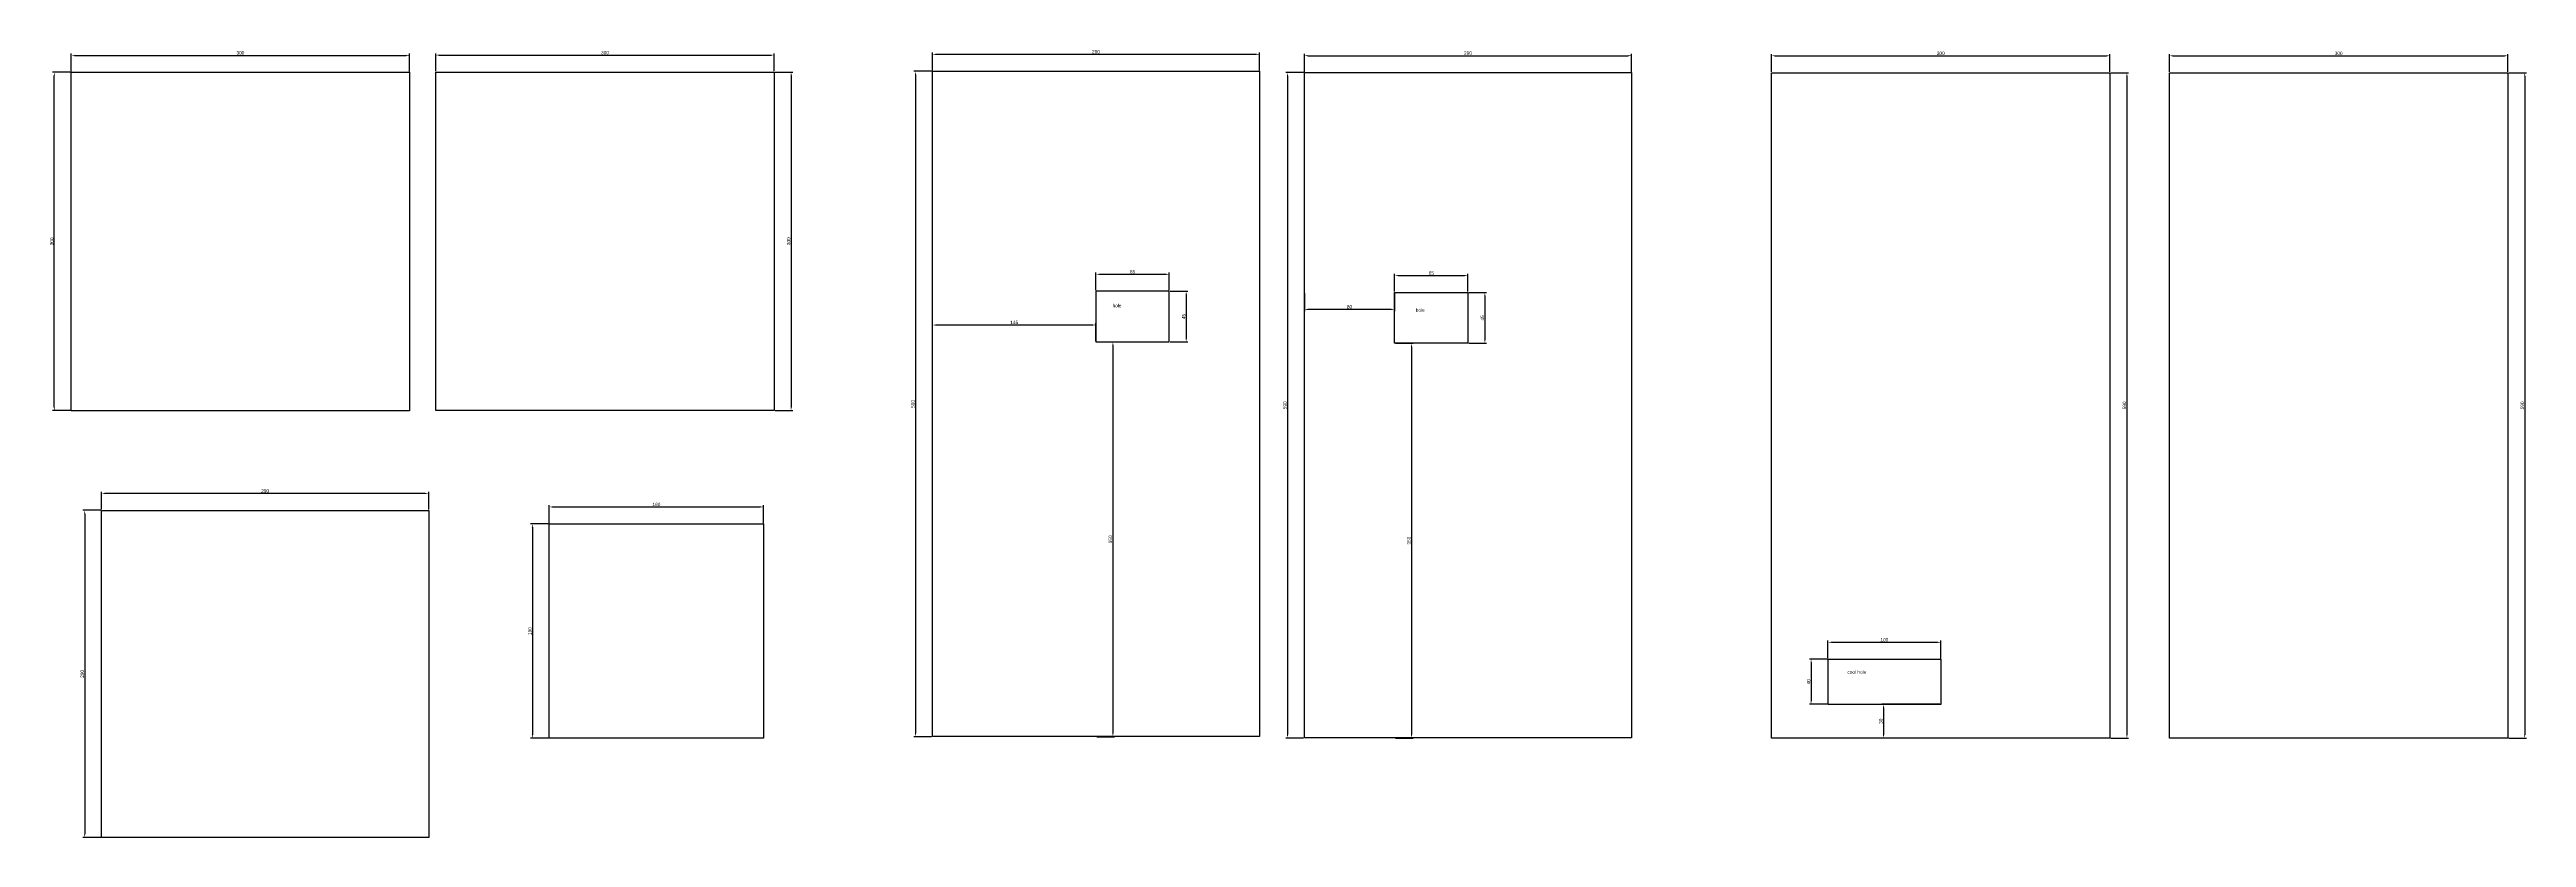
# Model space of a CAD drawing. Header units: millimetres. Extents: x 773 to 2969, y 851 to 1549.
import ezdxf

# ---------------------------------------------------------------- set-up
doc = ezdxf.new("R2010")
doc.units = ezdxf.units.MM
doc.styles.add('Arial_3', font='Arial Unicode MS.ttf', dxfattribs={"height": 3})
doc.styles.get("Standard").update_dxf_attribs({"font": 'Arial Unicode MS.ttf'})
doc.dimstyles.new('Decimal-3', dxfattribs={"dimscale": 1.2, "dimtxt": 2.5, "dimasz": 2.5, "dimexe": 1.25, "dimexo": 0.625, "dimtad": 1, "dimtxsty": 'Standard', "dimcen": 2.5, "dimadec": 0, "dimazin": 0, "dimtfac": 1, "dimtmove": 0, "dimatfit": 3, "dimfxl": 1, "dimarcsym": 0})

# ---------------------------------------------------------------- blocks, each defined once
blk = doc.blocks.new('*D13')
at = {"color": 0, "lineweight": -2, "transparency": 16777216}
for p, q in [((1885.6, 1529.5), (1885.6, 1545.2)), ((1888.6, 1543.7), (2172.6, 1543.7)), ((2175.6, 1529.5), (2175.6, 1545.2))]:
    blk.add_line(p, q, dxfattribs=at)
at = {"color": 0, "transparency": 16777216}
for points in [[(1888.6, 1544.2), (1888.6, 1543.2), (1885.6, 1543.7)], [(2172.6, 1544.2), (2172.6, 1543.2), (2175.6, 1543.7)]]:
    blk.add_solid(points, dxfattribs=at)
at = {"layer": 'Defpoints', "color": 0, "transparency": 16777216}
for p in [(2175.6, 1543.7), (1885.6, 1528.7), (2175.6, 1528.7)]:
    blk.add_point(p, dxfattribs=at)
at = {"color": 0, "transparency": 16777216, "insert": (2030.6, 1546), "char_height": 3, "attachment_point": 5}
blk.add_mtext('290', dxfattribs=at)
blk = doc.blocks.new('*D14')
at = {"color": 0, "lineweight": -2, "transparency": 16777216}
for p, q in [((1884.9, 1528.7), (1869.1, 1528.7)), ((1870.6, 1525.7), (1870.6, 941.7)), ((1884.9, 938.7), (1869.1, 938.7))]:
    blk.add_line(p, q, dxfattribs=at)
at = {"color": 0, "transparency": 16777216}
for points in [[(1870.1, 1525.7), (1871.1, 1525.7), (1870.6, 1528.7)], [(1870.1, 941.7), (1871.1, 941.7), (1870.6, 938.7)]]:
    blk.add_solid(points, dxfattribs=at)
at = {"layer": 'Defpoints', "color": 0, "transparency": 16777216}
for p in [(1885.6, 1528.7), (1870.6, 938.7), (1885.6, 938.7)]:
    blk.add_point(p, dxfattribs=at)
at = {"color": 0, "transparency": 16777216, "insert": (1868.4, 1233.7), "char_height": 3, "attachment_point": 5, "rotation": 90}
blk.add_mtext('590', dxfattribs=at)
blk = doc.blocks.new('*D17')
at = {"color": 0, "lineweight": -2, "transparency": 16777216}
for p, q in [((1216.1, 1129.3), (1216.1, 1145.1)), ((1219.1, 1143.6), (1403.1, 1143.6)), ((1406.1, 1129.3), (1406.1, 1145.1))]:
    blk.add_line(p, q, dxfattribs=at)
at = {"color": 0, "transparency": 16777216}
for points in [[(1219.1, 1144.1), (1219.1, 1143.1), (1216.1, 1143.6)], [(1403.1, 1144.1), (1403.1, 1143.1), (1406.1, 1143.6)]]:
    blk.add_solid(points, dxfattribs=at)
at = {"layer": 'Defpoints', "color": 0, "transparency": 16777216}
for p in [(1406.1, 1143.6), (1216.1, 1128.6), (1406.1, 1128.6)]:
    blk.add_point(p, dxfattribs=at)
at = {"color": 0, "transparency": 16777216, "insert": (1311.1, 1145.8), "char_height": 3, "attachment_point": 5}
blk.add_mtext('190', dxfattribs=at)
blk = doc.blocks.new('*D18')
at = {"color": 0, "lineweight": -2, "transparency": 16777216}
for p, q in [((1215.4, 1128.6), (1199.6, 1128.6)), ((1201.1, 1125.6), (1201.1, 941.6)), ((1215.4, 938.6), (1199.6, 938.6))]:
    blk.add_line(p, q, dxfattribs=at)
at = {"color": 0, "transparency": 16777216}
for points in [[(1200.6, 1125.6), (1201.6, 1125.6), (1201.1, 1128.6)], [(1200.6, 941.6), (1201.6, 941.6), (1201.1, 938.6)]]:
    blk.add_solid(points, dxfattribs=at)
at = {"layer": 'Defpoints', "color": 0, "transparency": 16777216}
for p in [(1216.1, 1128.6), (1201.1, 938.6), (1216.1, 938.6)]:
    blk.add_point(p, dxfattribs=at)
at = {"color": 0, "transparency": 16777216, "insert": (1198.9, 1033.6), "char_height": 3, "attachment_point": 5, "rotation": 90}
blk.add_mtext('190', dxfattribs=at)
blk = doc.blocks.new('*D19')
at = {"color": 0, "lineweight": -2, "transparency": 16777216}
for p, q in [((819.2, 1141.3), (819.2, 1157.1)), ((1106.2, 1155.6), (822.2, 1155.6)), ((1109.2, 1141.3), (1109.2, 1157.1))]:
    blk.add_line(p, q, dxfattribs=at)
at = {"color": 0, "transparency": 16777216}
for points in [[(822.2, 1156.1), (822.2, 1155.1), (819.2, 1155.6)], [(1106.2, 1156.1), (1106.2, 1155.1), (1109.2, 1155.6)]]:
    blk.add_solid(points, dxfattribs=at)
at = {"layer": 'Defpoints', "color": 0, "transparency": 16777216}
for p in [(819.2, 1155.6), (819.2, 1140.6), (1109.2, 1140.6)]:
    blk.add_point(p, dxfattribs=at)
at = {"color": 0, "transparency": 16777216, "insert": (964.2, 1157.8), "char_height": 3, "attachment_point": 5}
blk.add_mtext('290', dxfattribs=at)
blk = doc.blocks.new('*D20')
at = {"color": 0, "lineweight": -2, "transparency": 16777216}
for p, q in [((818.5, 1140.6), (802.7, 1140.6)), ((804.2, 1137.6), (804.2, 853.6)), ((818.5, 850.6), (802.7, 850.6))]:
    blk.add_line(p, q, dxfattribs=at)
at = {"color": 0, "transparency": 16777216}
for points in [[(803.7, 1137.6), (804.7, 1137.6), (804.2, 1140.6)], [(803.7, 853.6), (804.7, 853.6), (804.2, 850.6)]]:
    blk.add_solid(points, dxfattribs=at)
at = {"layer": 'Defpoints', "color": 0, "transparency": 16777216}
for p in [(819.2, 1140.6), (804.2, 850.6), (819.2, 850.6)]:
    blk.add_point(p, dxfattribs=at)
at = {"color": 0, "transparency": 16777216, "insert": (802, 995.6), "char_height": 3, "attachment_point": 5, "rotation": 90}
blk.add_mtext('290', dxfattribs=at)
blk = doc.blocks.new('*D21')
at = {"color": 0, "lineweight": -2, "transparency": 16777216}
for p, q in [((1115.5, 1529.9), (1115.5, 1545.7)), ((1118.5, 1544.2), (1412.5, 1544.2)), ((1415.5, 1529.9), (1415.5, 1545.7))]:
    blk.add_line(p, q, dxfattribs=at)
at = {"color": 0, "transparency": 16777216}
for points in [[(1118.5, 1544.7), (1118.5, 1543.7), (1115.5, 1544.2)], [(1412.5, 1544.7), (1412.5, 1543.7), (1415.5, 1544.2)]]:
    blk.add_solid(points, dxfattribs=at)
at = {"layer": 'Defpoints', "color": 0, "transparency": 16777216}
for p in [(1415.5, 1544.2), (1115.5, 1529.2), (1415.5, 1529.2)]:
    blk.add_point(p, dxfattribs=at)
at = {"color": 0, "transparency": 16777216, "insert": (1265.5, 1546.4), "char_height": 3, "attachment_point": 5}
blk.add_mtext('300', dxfattribs=at)
blk = doc.blocks.new('*D22')
at = {"color": 0, "lineweight": -2, "transparency": 16777216}
for p, q in [((1416.3, 1529.2), (1432, 1529.2)), ((1430.5, 1526.2), (1430.5, 1232.2)), ((1416.3, 1229.2), (1432, 1229.2))]:
    blk.add_line(p, q, dxfattribs=at)
at = {"color": 0, "transparency": 16777216}
for points in [[(1430, 1526.2), (1431, 1526.2), (1430.5, 1529.2)], [(1430, 1232.2), (1431, 1232.2), (1430.5, 1229.2)]]:
    blk.add_solid(points, dxfattribs=at)
at = {"layer": 'Defpoints', "color": 0, "transparency": 16777216}
for p in [(1415.5, 1529.2), (1415.5, 1229.2), (1430.5, 1229.2)]:
    blk.add_point(p, dxfattribs=at)
at = {"color": 0, "transparency": 16777216, "insert": (1428.3, 1379.2), "char_height": 3, "attachment_point": 5, "rotation": 90}
blk.add_mtext('300', dxfattribs=at)
blk = doc.blocks.new('*D24')
at = {"color": 0, "lineweight": -2, "transparency": 16777216}
for p, q in [((2299.8, 1529.3), (2299.8, 1545.1)), ((2302.8, 1543.6), (2596.8, 1543.6)), ((2599.8, 1529.3), (2599.8, 1545.1))]:
    blk.add_line(p, q, dxfattribs=at)
at = {"color": 0, "transparency": 16777216}
for points in [[(2302.8, 1544.1), (2302.8, 1543.1), (2299.8, 1543.6)], [(2596.8, 1544.1), (2596.8, 1543.1), (2599.8, 1543.6)]]:
    blk.add_solid(points, dxfattribs=at)
at = {"layer": 'Defpoints', "color": 0, "transparency": 16777216}
for p in [(2599.8, 1543.6), (2299.8, 1528.6), (2599.8, 1528.6)]:
    blk.add_point(p, dxfattribs=at)
at = {"color": 0, "transparency": 16777216, "insert": (2449.8, 1545.8), "char_height": 3, "attachment_point": 5}
blk.add_mtext('300', dxfattribs=at)
blk = doc.blocks.new('*D25')
at = {"color": 0, "lineweight": -2, "transparency": 16777216}
for p, q in [((2600.6, 1528.6), (2616.3, 1528.6)), ((2614.8, 1525.6), (2614.8, 941.6)), ((2600.6, 938.6), (2616.3, 938.6))]:
    blk.add_line(p, q, dxfattribs=at)
at = {"color": 0, "transparency": 16777216}
for points in [[(2614.3, 1525.6), (2615.3, 1525.6), (2614.8, 1528.6)], [(2614.3, 941.6), (2615.3, 941.6), (2614.8, 938.6)]]:
    blk.add_solid(points, dxfattribs=at)
at = {"layer": 'Defpoints', "color": 0, "transparency": 16777216}
for p in [(2599.8, 1528.6), (2599.8, 938.6), (2614.8, 938.6)]:
    blk.add_point(p, dxfattribs=at)
at = {"color": 0, "transparency": 16777216, "insert": (2612.6, 1233.6), "char_height": 3, "attachment_point": 5, "rotation": 90}
blk.add_mtext('590', dxfattribs=at)
blk = doc.blocks.new('*D29')
at = {"color": 0, "lineweight": -2, "transparency": 16777216}
for p, q in [((1700.8, 1335.7), (1700.8, 1351.4)), ((1703.8, 1349.9), (1762.8, 1349.9)), ((1765.8, 1335.7), (1765.8, 1351.4))]:
    blk.add_line(p, q, dxfattribs=at)
at = {"color": 0, "transparency": 16777216}
for points in [[(1703.8, 1350.4), (1703.8, 1349.4), (1700.8, 1349.9)], [(1762.8, 1350.4), (1762.8, 1349.4), (1765.8, 1349.9)]]:
    blk.add_solid(points, dxfattribs=at)
at = {"layer": 'Defpoints', "color": 0, "transparency": 16777216}
for p in [(1765.8, 1349.9), (1700.8, 1334.9), (1765.8, 1334.9)]:
    blk.add_point(p, dxfattribs=at)
at = {"color": 0, "transparency": 16777216, "insert": (1733.3, 1352.2), "char_height": 3, "attachment_point": 5}
blk.add_mtext('65', dxfattribs=at)
blk = doc.blocks.new('*D30')
at = {"color": 0, "lineweight": -2, "transparency": 16777216}
for p, q in [((1766.6, 1334.9), (1782.3, 1334.9)), ((1780.8, 1331.9), (1780.8, 1292.9)), ((1766.6, 1289.9), (1782.3, 1289.9))]:
    blk.add_line(p, q, dxfattribs=at)
at = {"color": 0, "transparency": 16777216}
for points in [[(1780.3, 1331.9), (1781.3, 1331.9), (1780.8, 1334.9)], [(1780.3, 1292.9), (1781.3, 1292.9), (1780.8, 1289.9)]]:
    blk.add_solid(points, dxfattribs=at)
at = {"layer": 'Defpoints', "color": 0, "transparency": 16777216}
for p in [(1765.8, 1334.9), (1765.8, 1289.9), (1780.8, 1289.9)]:
    blk.add_point(p, dxfattribs=at)
at = {"color": 0, "transparency": 16777216, "insert": (1778.6, 1312.4), "char_height": 3, "attachment_point": 5, "rotation": 90}
blk.add_mtext('45', dxfattribs=at)
blk = doc.blocks.new('*D31')
at = {"color": 0, "lineweight": -2, "transparency": 16777216}
for p, q in [((1555.8, 1290.7), (1555.8, 1306.4)), ((1697.8, 1304.9), (1558.8, 1304.9)), ((1700.8, 1290.7), (1700.8, 1306.4))]:
    blk.add_line(p, q, dxfattribs=at)
at = {"color": 0, "transparency": 16777216}
for points in [[(1558.8, 1305.4), (1558.8, 1304.4), (1555.8, 1304.9)], [(1697.8, 1305.4), (1697.8, 1304.4), (1700.8, 1304.9)]]:
    blk.add_solid(points, dxfattribs=at)
at = {"layer": 'Defpoints', "color": 0, "transparency": 16777216}
for p in [(1555.8, 1304.9), (1555.8, 1289.9), (1700.8, 1289.9)]:
    blk.add_point(p, dxfattribs=at)
at = {"color": 0, "transparency": 16777216, "insert": (1628.3, 1307.2), "char_height": 3, "attachment_point": 5}
blk.add_mtext('145', dxfattribs=at)
blk = doc.blocks.new('*D32')
at = {"color": 0, "lineweight": -2, "transparency": 16777216}
for p, q in [((1701.6, 1289.9), (1717.3, 1289.9)), ((1715.8, 1286.9), (1715.8, 942.9)), ((1701.6, 939.9), (1717.3, 939.9))]:
    blk.add_line(p, q, dxfattribs=at)
at = {"color": 0, "transparency": 16777216}
for points in [[(1715.3, 1286.9), (1716.3, 1286.9), (1715.8, 1289.9)], [(1715.3, 942.9), (1716.3, 942.9), (1715.8, 939.9)]]:
    blk.add_solid(points, dxfattribs=at)
at = {"layer": 'Defpoints', "color": 0, "transparency": 16777216}
for p in [(1700.8, 1289.9), (1700.8, 939.9), (1715.8, 939.9)]:
    blk.add_point(p, dxfattribs=at)
at = {"color": 0, "transparency": 16777216, "insert": (1713.6, 1114.9), "char_height": 3, "attachment_point": 5, "rotation": 90}
blk.add_mtext('350', dxfattribs=at)
blk = doc.blocks.new('*D33')
at = {"color": 0, "lineweight": -2, "transparency": 16777216}
for p, q in [((1965.6, 1334.5), (1965.6, 1350.2)), ((1968.6, 1348.7), (2027.6, 1348.7)), ((2030.6, 1334.5), (2030.6, 1350.2))]:
    blk.add_line(p, q, dxfattribs=at)
at = {"color": 0, "transparency": 16777216}
for points in [[(1968.6, 1349.2), (1968.6, 1348.2), (1965.6, 1348.7)], [(2027.6, 1349.2), (2027.6, 1348.2), (2030.6, 1348.7)]]:
    blk.add_solid(points, dxfattribs=at)
at = {"layer": 'Defpoints', "color": 0, "transparency": 16777216}
for p in [(2030.6, 1348.7), (1965.6, 1333.7), (2030.6, 1333.7)]:
    blk.add_point(p, dxfattribs=at)
at = {"color": 0, "transparency": 16777216, "insert": (1998.1, 1351), "char_height": 3, "attachment_point": 5}
blk.add_mtext('65', dxfattribs=at)
blk = doc.blocks.new('*D34')
at = {"color": 0, "lineweight": -2, "transparency": 16777216}
for p, q in [((2031.4, 1333.7), (2047.1, 1333.7)), ((2045.6, 1330.7), (2045.6, 1291.7)), ((2031.4, 1288.7), (2047.1, 1288.7))]:
    blk.add_line(p, q, dxfattribs=at)
at = {"color": 0, "transparency": 16777216}
for points in [[(2045.1, 1330.7), (2046.1, 1330.7), (2045.6, 1333.7)], [(2045.1, 1291.7), (2046.1, 1291.7), (2045.6, 1288.7)]]:
    blk.add_solid(points, dxfattribs=at)
at = {"layer": 'Defpoints', "color": 0, "transparency": 16777216}
for p in [(2030.6, 1333.7), (2030.6, 1288.7), (2045.6, 1288.7)]:
    blk.add_point(p, dxfattribs=at)
at = {"color": 0, "transparency": 16777216, "insert": (2043.4, 1311.2), "char_height": 3, "attachment_point": 5, "rotation": 90}
blk.add_mtext('45', dxfattribs=at)
blk = doc.blocks.new('*D35')
at = {"color": 0, "lineweight": -2, "transparency": 16777216}
for p, q in [((1885.6, 1333), (1885.6, 1317.2)), ((1962.6, 1318.7), (1888.6, 1318.7)), ((1965.6, 1333), (1965.6, 1317.2))]:
    blk.add_line(p, q, dxfattribs=at)
at = {"color": 0, "transparency": 16777216}
for points in [[(1888.6, 1319.2), (1888.6, 1318.2), (1885.6, 1318.7)], [(1962.6, 1319.2), (1962.6, 1318.2), (1965.6, 1318.7)]]:
    blk.add_solid(points, dxfattribs=at)
at = {"layer": 'Defpoints', "color": 0, "transparency": 16777216}
for p in [(1885.6, 1333.7), (1885.6, 1318.7), (1965.6, 1333.7)]:
    blk.add_point(p, dxfattribs=at)
at = {"color": 0, "transparency": 16777216, "insert": (1925.6, 1321), "char_height": 3, "attachment_point": 5}
blk.add_mtext('80', dxfattribs=at)
blk = doc.blocks.new('*D36')
at = {"color": 0, "lineweight": -2, "transparency": 16777216}
for p, q in [((1966.4, 1288.7), (1982.1, 1288.7)), ((1980.6, 1285.7), (1980.6, 941.7)), ((1966.4, 938.7), (1982.1, 938.7))]:
    blk.add_line(p, q, dxfattribs=at)
at = {"color": 0, "transparency": 16777216}
for points in [[(1980.1, 1285.7), (1981.1, 1285.7), (1980.6, 1288.7)], [(1980.1, 941.7), (1981.1, 941.7), (1980.6, 938.7)]]:
    blk.add_solid(points, dxfattribs=at)
at = {"layer": 'Defpoints', "color": 0, "transparency": 16777216}
for p in [(1965.6, 1288.7), (1965.6, 938.7), (1980.6, 938.7)]:
    blk.add_point(p, dxfattribs=at)
at = {"color": 0, "transparency": 16777216, "insert": (1978.4, 1113.7), "char_height": 3, "attachment_point": 5, "rotation": 90}
blk.add_mtext('350', dxfattribs=at)
blk = doc.blocks.new('*D37')
at = {"color": 0, "lineweight": -2, "transparency": 16777216}
for p, q in [((2349.8, 1009.3), (2349.8, 1025.1)), ((2352.8, 1023.6), (2446.8, 1023.6)), ((2449.8, 1009.3), (2449.8, 1025.1))]:
    blk.add_line(p, q, dxfattribs=at)
at = {"color": 0, "transparency": 16777216}
for points in [[(2352.8, 1024.1), (2352.8, 1023.1), (2349.8, 1023.6)], [(2446.8, 1024.1), (2446.8, 1023.1), (2449.8, 1023.6)]]:
    blk.add_solid(points, dxfattribs=at)
at = {"layer": 'Defpoints', "color": 0, "transparency": 16777216}
for p in [(2449.8, 1023.6), (2349.8, 1008.6), (2449.8, 1008.6)]:
    blk.add_point(p, dxfattribs=at)
at = {"color": 0, "transparency": 16777216, "insert": (2399.8, 1025.8), "char_height": 3, "attachment_point": 5}
blk.add_mtext('100', dxfattribs=at)
blk = doc.blocks.new('*D38')
at = {"color": 0, "lineweight": -2, "transparency": 16777216}
for p, q in [((2349.1, 1008.6), (2333.3, 1008.6)), ((2334.8, 1005.6), (2334.8, 971.6)), ((2349.1, 968.6), (2333.3, 968.6))]:
    blk.add_line(p, q, dxfattribs=at)
at = {"color": 0, "transparency": 16777216}
for points in [[(2334.3, 1005.6), (2335.3, 1005.6), (2334.8, 1008.6)], [(2334.3, 971.6), (2335.3, 971.6), (2334.8, 968.6)]]:
    blk.add_solid(points, dxfattribs=at)
at = {"layer": 'Defpoints', "color": 0, "transparency": 16777216}
for p in [(2349.8, 1008.6), (2334.8, 968.6), (2349.8, 968.6)]:
    blk.add_point(p, dxfattribs=at)
at = {"color": 0, "transparency": 16777216, "insert": (2332.6, 988.6), "char_height": 3, "attachment_point": 5, "rotation": 90}
blk.add_mtext('40', dxfattribs=at)
blk = doc.blocks.new('*D39')
at = {"color": 0, "lineweight": -2, "transparency": 16777216}
for p, q in [((2449.1, 968.6), (2397.5, 968.6)), ((2399, 965.6), (2399, 941.6)), ((2449.1, 938.6), (2397.5, 938.6))]:
    blk.add_line(p, q, dxfattribs=at)
at = {"color": 0, "transparency": 16777216}
for points in [[(2398.5, 965.6), (2399.5, 965.6), (2399, 968.6)], [(2398.5, 941.6), (2399.5, 941.6), (2399, 938.6)]]:
    blk.add_solid(points, dxfattribs=at)
at = {"layer": 'Defpoints', "color": 0, "transparency": 16777216}
for p in [(2449.8, 968.6), (2399, 938.6), (2449.8, 938.6)]:
    blk.add_point(p, dxfattribs=at)
at = {"color": 0, "transparency": 16777216, "insert": (2396.7, 953.6), "char_height": 3, "attachment_point": 5, "rotation": 90}
blk.add_mtext('30', dxfattribs=at)
blk = doc.blocks.new('*D40')
at = {"color": 0, "lineweight": -2, "transparency": 16777216}
for p, q in [((1555.8, 1530.7), (1555.8, 1546.4)), ((1558.8, 1544.9), (1842.8, 1544.9)), ((1845.8, 1530.7), (1845.8, 1546.4))]:
    blk.add_line(p, q, dxfattribs=at)
at = {"color": 0, "transparency": 16777216}
for points in [[(1558.8, 1545.4), (1558.8, 1544.4), (1555.8, 1544.9)], [(1842.8, 1545.4), (1842.8, 1544.4), (1845.8, 1544.9)]]:
    blk.add_solid(points, dxfattribs=at)
at = {"layer": 'Defpoints', "color": 0, "transparency": 16777216}
for p in [(1845.8, 1544.9), (1555.8, 1529.9), (1845.8, 1529.9)]:
    blk.add_point(p, dxfattribs=at)
at = {"color": 0, "transparency": 16777216, "insert": (1700.8, 1547.2), "char_height": 3, "attachment_point": 5}
blk.add_mtext('290', dxfattribs=at)
blk = doc.blocks.new('*D41')
at = {"color": 0, "lineweight": -2, "transparency": 16777216}
for p, q in [((1555.1, 1529.9), (1539.3, 1529.9)), ((1540.8, 1526.9), (1540.8, 942.9)), ((1555.1, 939.9), (1539.3, 939.9))]:
    blk.add_line(p, q, dxfattribs=at)
at = {"color": 0, "transparency": 16777216}
for points in [[(1540.3, 1526.9), (1541.3, 1526.9), (1540.8, 1529.9)], [(1540.3, 942.9), (1541.3, 942.9), (1540.8, 939.9)]]:
    blk.add_solid(points, dxfattribs=at)
at = {"layer": 'Defpoints', "color": 0, "transparency": 16777216}
for p in [(1555.8, 1529.9), (1540.8, 939.9), (1555.8, 939.9)]:
    blk.add_point(p, dxfattribs=at)
at = {"color": 0, "transparency": 16777216, "insert": (1538.6, 1234.9), "char_height": 3, "attachment_point": 5, "rotation": 90}
blk.add_mtext('590', dxfattribs=at)
blk = doc.blocks.new('*D42')
at = {"color": 0, "lineweight": -2, "transparency": 16777216}
for p, q in [((2652.5, 1529.3), (2652.5, 1545.1)), ((2655.5, 1543.6), (2949.5, 1543.6)), ((2952.5, 1529.3), (2952.5, 1545.1))]:
    blk.add_line(p, q, dxfattribs=at)
at = {"color": 0, "transparency": 16777216}
for points in [[(2655.5, 1544.1), (2655.5, 1543.1), (2652.5, 1543.6)], [(2949.5, 1544.1), (2949.5, 1543.1), (2952.5, 1543.6)]]:
    blk.add_solid(points, dxfattribs=at)
at = {"layer": 'Defpoints', "color": 0, "transparency": 16777216}
for p in [(2952.5, 1543.6), (2652.5, 1528.6), (2952.5, 1528.6)]:
    blk.add_point(p, dxfattribs=at)
at = {"color": 0, "transparency": 16777216, "insert": (2802.5, 1545.8), "char_height": 3, "attachment_point": 5}
blk.add_mtext('300', dxfattribs=at)
blk = doc.blocks.new('*D43')
at = {"color": 0, "lineweight": -2, "transparency": 16777216}
for p, q in [((2953.3, 1528.6), (2969, 1528.6)), ((2967.5, 1525.6), (2967.5, 941.6)), ((2953.3, 938.6), (2969, 938.6))]:
    blk.add_line(p, q, dxfattribs=at)
at = {"color": 0, "transparency": 16777216}
for points in [[(2967, 1525.6), (2968, 1525.6), (2967.5, 1528.6)], [(2967, 941.6), (2968, 941.6), (2967.5, 938.6)]]:
    blk.add_solid(points, dxfattribs=at)
at = {"layer": 'Defpoints', "color": 0, "transparency": 16777216}
for p in [(2952.5, 1528.6), (2952.5, 938.6), (2967.5, 938.6)]:
    blk.add_point(p, dxfattribs=at)
at = {"color": 0, "transparency": 16777216, "insert": (2965.3, 1233.6), "char_height": 3, "attachment_point": 5, "rotation": 90}
blk.add_mtext('590', dxfattribs=at)
blk = doc.blocks.new('*D44')
at = {"color": 0, "lineweight": -2, "transparency": 16777216}
for p, q in [((792.3, 1529.7), (792.3, 1545.5)), ((795.3, 1544), (1089.3, 1544)), ((1092.3, 1529.7), (1092.3, 1545.5))]:
    blk.add_line(p, q, dxfattribs=at)
at = {"color": 0, "transparency": 16777216}
for points in [[(795.3, 1544.5), (795.3, 1543.5), (792.3, 1544)], [(1089.3, 1544.5), (1089.3, 1543.5), (1092.3, 1544)]]:
    blk.add_solid(points, dxfattribs=at)
at = {"layer": 'Defpoints', "color": 0, "transparency": 16777216}
for p in [(1092.3, 1544), (792.3, 1529), (1092.3, 1529)]:
    blk.add_point(p, dxfattribs=at)
at = {"color": 0, "transparency": 16777216, "insert": (942.3, 1546.2), "char_height": 3, "attachment_point": 5}
blk.add_mtext('300', dxfattribs=at)
blk = doc.blocks.new('*D45')
at = {"color": 0, "lineweight": -2, "transparency": 16777216}
for p, q in [((791.5, 1529), (775.8, 1529)), ((777.3, 1232), (777.3, 1526)), ((791.5, 1229), (775.8, 1229))]:
    blk.add_line(p, q, dxfattribs=at)
at = {"color": 0, "transparency": 16777216}
for points in [[(776.8, 1526), (777.8, 1526), (777.3, 1529)], [(776.8, 1232), (777.8, 1232), (777.3, 1229)]]:
    blk.add_solid(points, dxfattribs=at)
at = {"layer": 'Defpoints', "color": 0, "transparency": 16777216}
for p in [(777.3, 1529), (792.3, 1529), (792.3, 1229)]:
    blk.add_point(p, dxfattribs=at)
at = {"color": 0, "transparency": 16777216, "insert": (775, 1379), "char_height": 3, "attachment_point": 5, "rotation": 90}
blk.add_mtext('300', dxfattribs=at)

msp = doc.modelspace()

# ---------------------------------------------------------------- linework, layer by layer
for points in [[(792.273, 1528.953), (1092.273, 1528.953), (1092.273, 1228.953), (792.273, 1228.953)], [(1115.522, 1529.174), (1415.522, 1529.174), (1415.522, 1229.174), (1115.522, 1229.174)], [(1555.814, 1529.93), (1845.814, 1529.93), (1845.814, 939.93), (1555.814, 939.93)], [(1885.6, 1528.742), (2175.6, 1528.742), (2175.6, 938.742), (1885.6, 938.742)], [(2299.817, 1528.563), (2599.817, 1528.563), (2599.817, 938.563), (2299.817, 938.563)], [(2652.547, 1528.563), (2952.547, 1528.563), (2952.547, 938.563), (2652.547, 938.563)], [(1700.814, 1289.93), (1765.814, 1289.93), (1765.814, 1334.93), (1700.814, 1334.93)], [(1965.6, 1333.742), (2030.6, 1333.742), (2030.6, 1288.742), (1965.6, 1288.742)], [(819.226, 1140.551), (1109.226, 1140.551), (1109.226, 850.551), (819.226, 850.551)], [(1216.12, 1128.594), (1406.12, 1128.594), (1406.12, 938.594), (1216.12, 938.594)], [(2349.817, 1008.563), (2449.817, 1008.563), (2449.817, 968.563), (2349.817, 968.563)]]:
    msp.add_lwpolyline(points, close=True)

# ---------------------------------------------------------------- texts
at = {"char_height": 3, "attachment_point": 1, "style": 'Arial_3'}
for s, width, insert in [('hole', 31.2133, (1715.492, 1323.567)), ('hole', 16.13965, (1984.324, 1319.564)), ('cool hole', 59.0465, (2367.023, 998.667))]:
    msp.add_mtext_dynamic_manual_height_columns(s, width=width, gutter_width=15, heights=[0], dxfattribs=dict(at, insert=insert))

# ---------------------------------------------------------------- dimensions: what is measured, and where the dimension line sits
for base, p1, p2, picture, middle in [((1092.273, 1543.953), (792.273, 1528.953), (1092.273, 1528.953), '*D44', (942.273, 1546.203)), ((1415.522, 1544.174), (1115.522, 1529.174), (1415.522, 1529.174), '*D21', (1265.522, 1546.424)), ((1845.814, 1544.93), (1555.814, 1529.93), (1845.814, 1529.93), '*D40', (1700.814, 1547.18)), ((2175.6, 1543.742), (1885.6, 1528.742), (2175.6, 1528.742), '*D13', (2030.6, 1545.992)), ((2599.817, 1543.563), (2299.817, 1528.563), (2599.817, 1528.563), '*D24', (2449.817, 1545.813)), ((2952.547, 1543.563), (2652.547, 1528.563), (2952.547, 1528.563), '*D42', (2802.547, 1545.813)), ((1765.814, 1349.93), (1700.814, 1334.93), (1765.814, 1334.93), '*D29', (1733.314, 1352.18)), ((2030.6, 1348.742), (1965.6, 1333.742), (2030.6, 1333.742), '*D33', (1998.1, 1350.992)), ((1885.6, 1318.742), (1965.6, 1333.742), (1885.6, 1333.742), '*D35', (1925.6, 1320.992)), ((1555.814, 1304.93), (1700.814, 1289.93), (1555.814, 1289.93), '*D31', (1628.314, 1307.18)), ((819.226, 1155.551), (1109.226, 1140.551), (819.226, 1140.551), '*D19', (964.226, 1157.801)), ((1406.12, 1143.594), (1216.12, 1128.594), (1406.12, 1128.594), '*D17', (1311.12, 1145.844)), ((2449.817, 1023.563), (2349.817, 1008.563), (2449.817, 1008.563), '*D37', (2399.817, 1025.813))]:
    dim = msp.add_linear_dim(base=base, p1=p1, p2=p2, dimstyle='Decimal-3')
    dim.commit()
    dim.dimension.update_dxf_attribs({"geometry": picture, "text_midpoint": middle})
for base, p1, p2, picture, middle in [((777.273, 1528.953), (792.273, 1228.953), (792.273, 1528.953), '*D45', (775.023, 1378.953)), ((1430.522, 1229.174), (1415.522, 1529.174), (1415.522, 1229.174), '*D22', (1428.272, 1379.174)), ((1540.814, 939.93), (1555.814, 1529.93), (1555.814, 939.93), '*D41', (1538.564, 1234.93)), ((1870.6, 938.742), (1885.6, 1528.742), (1885.6, 938.742), '*D14', (1868.35, 1233.742)), ((2614.817, 938.563), (2599.817, 1528.563), (2599.817, 938.563), '*D25', (2612.567, 1233.563)), ((2967.547, 938.563), (2952.547, 1528.563), (2952.547, 938.563), '*D43', (2965.297, 1233.563)), ((1780.814, 1289.93), (1765.814, 1334.93), (1765.814, 1289.93), '*D30', (1778.564, 1312.43)), ((2045.6, 1288.742), (2030.6, 1333.742), (2030.6, 1288.742), '*D34', (2043.35, 1311.242)), ((1715.814, 939.93), (1700.814, 1289.93), (1700.814, 939.93), '*D32', (1713.564, 1114.93)), ((1980.6, 938.742), (1965.6, 1288.742), (1965.6, 938.742), '*D36', (1978.35, 1113.742)), ((804.226, 850.551), (819.226, 1140.551), (819.226, 850.551), '*D20', (801.976, 995.551)), ((1201.12, 938.594), (1216.12, 1128.594), (1216.12, 938.594), '*D18', (1198.87, 1033.594)), ((2334.817, 968.563), (2349.817, 1008.563), (2349.817, 968.563), '*D38', (2332.567, 988.563)), ((2398.97, 938.563), (2449.817, 968.563), (2449.817, 938.563), '*D39', (2396.72, 953.563))]:
    dim = msp.add_linear_dim(base=base, p1=p1, p2=p2, angle=90, dimstyle='Decimal-3')
    dim.commit()
    dim.dimension.update_dxf_attribs({"geometry": picture, "text_midpoint": middle})

doc.saveas('drawing.dxf')
